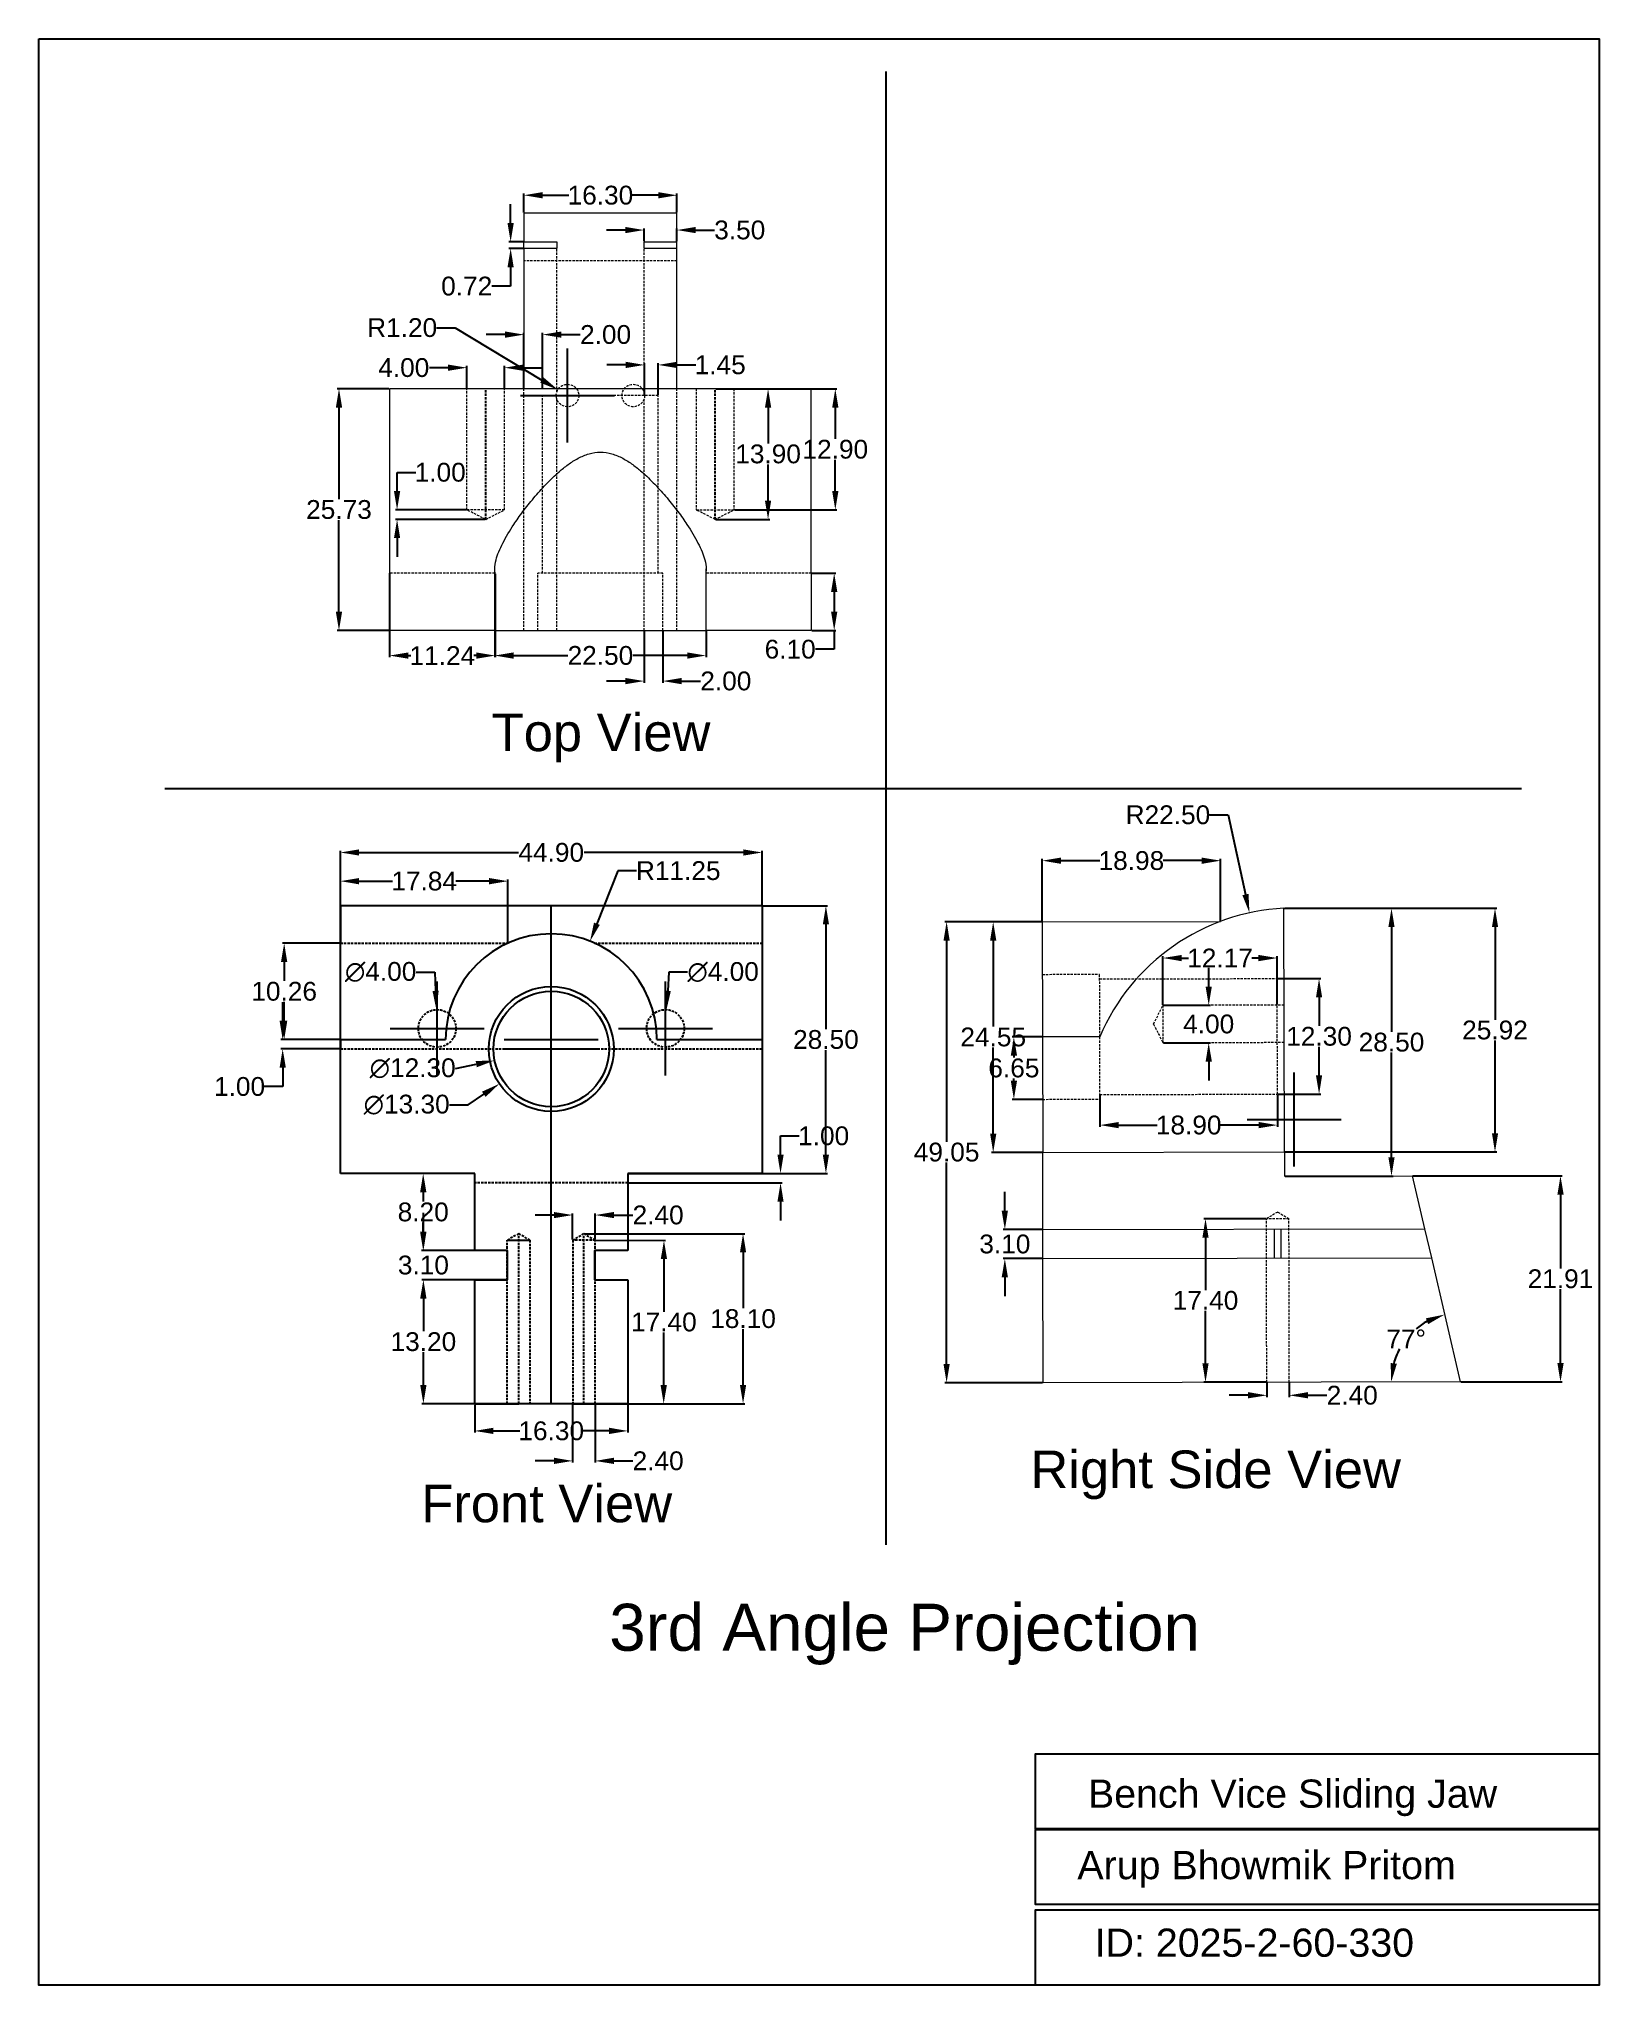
# Model space of a CAD drawing. Header units: inches. Extents: x 30 to 196, y 61 to 268.
import ezdxf

# ---------------------------------------------------------------- set-up
doc = ezdxf.new("R2010")
doc.units = ezdxf.units.IN
doc.header["$MEASUREMENT"] = 0
doc.linetypes.add('DASHED2', pattern=[0.375, 0.25, -0.125])
doc.layers.get('0').update_dxf_attribs({"lineweight": 25})
doc.layers.get('Defpoints').update_dxf_attribs({"lineweight": 25})
doc.layers.add('shade', color=7, linetype='Continuous', lineweight=25, transparency=0.7)
doc.styles.add('Annotative', font='arial.ttf')
doc.dimstyles.new('Medium', dxfattribs={"dimtxt": 2, "dimasz": 2, "dimexe": 0.18, "dimexo": 0.0625, "dimgap": 0.09, "dimtad": 0, "dimtih": 1, "dimtoh": 1, "dimzin": 0, "dimdsep": 46, "dimtxsty": 'Annotative', "dimcen": 5, "dimclrd": 4, "dimclre": 4, "dimclrt": 256, "dimadec": 0, "dimazin": 0, "dimtfac": 1, "dimtofl": 0, "dimtmove": 0, "dimatfit": 3, "dimfxl": 1, "dimtolj": 1, "dimtzin": 0, "dimarcsym": 0})

msp = doc.modelspace()

# ---------------------------------------------------------------- texts
at = {"char_height": 2, "attachment_point": 5, "style": 'Annotative'}
for s, insert in [('\\A1;16.30', (90.155, 251.743)), ('\\A1;3.50', (104.989, 248.04)), ('\\A1;0.72', (75.92, 242.067)), ('\\A1;2.00', (90.706, 236.915)), ('\\A1;4.00', (69.221, 233.395)), ('\\A1;1.45', (102.906, 233.69)), ('\\A1;12.90', (115.16, 224.708)), ('\\A1;13.90', (108.004, 224.208)), ('\\A1;1.00', (73.099, 222.258)), ('\\A1;25.73', (62.324, 218.294)), ('\\A1;11.24', (73.327, 202.76)), ('\\A1;22.50', (90.155, 202.764)), ('\\A1;6.10', (110.355, 203.43)), ('\\A1;2.00', (103.506, 200.049))]:
    msp.add_mtext(s, dxfattribs=dict(at, insert=insert))
at = {"attachment_point": 1, "style": 'Annotative'}
for s, insert, char_height, width in [('Top View', (78.576, 196.592), 4, 123.06878), ('Right Side View', (135.931, 118.177), 4, 123.06878), ('Front View', (71.085, 114.541), 4, 123.06878), ('3rd Angle Projection', (91.093, 101.869), 5, 123.06878), ('Bench Vice Sliding Jaw', (142.055, 83.166), 3, 48.64904), ('Arup Bhowmik Pritom', (140.929, 75.564), 3, 48.35399), ('ID: 2025-2-60-330', (142.765, 67.307), 3, 48.35399)]:
    msp.add_mtext(s, dxfattribs=dict(at, insert=insert, char_height=char_height, width=width))

# ---------------------------------------------------------------- blocks, each defined once
blk = doc.blocks.new('*D3')
at = {"color": 4, "lineweight": -2, "transparency": 16777216}
for p, q in [((76.77, 123.09), (76.77, 120.08)), ((93.07, 123.09), (93.07, 120.08)), ((78.77, 120.26), (81.56, 120.26)), ((91.07, 120.26), (88.29, 120.26))]:
    blk.add_line(p, q, dxfattribs=at)
at = {"color": 4, "transparency": 16777216}
for points in [[(78.77, 120.6), (78.77, 119.93), (76.77, 120.26)], [(91.07, 120.6), (91.07, 119.93), (93.07, 120.26)]]:
    blk.add_solid(points, dxfattribs=at)
at = {"layer": 'Defpoints', "color": 0, "transparency": 16777216}
for p in [(76.77, 123.15), (93.07, 123.15), (93.07, 120.26)]:
    blk.add_point(p, dxfattribs=at)
at = {"transparency": 16777216, "insert": (84.92, 120.26), "char_height": 2, "attachment_point": 5, "style": 'Annotative'}
blk.add_mtext('\\A1;16.30', dxfattribs=at)
blk = doc.blocks.new('*D4')
at = {"color": 4, "lineweight": -2, "transparency": 16777216}
for p, q in [((87.2, 123.09), (87.2, 116.89)), ((89.6, 123.09), (89.6, 116.89)), ((85.2, 117.07), (83.2, 117.07)), ((91.6, 117.07), (93.6, 117.07))]:
    blk.add_line(p, q, dxfattribs=at)
at = {"color": 4, "transparency": 16777216}
for points in [[(85.2, 117.41), (85.2, 116.74), (87.2, 117.07)], [(91.6, 117.41), (91.6, 116.74), (89.6, 117.07)]]:
    blk.add_solid(points, dxfattribs=at)
at = {"layer": 'Defpoints', "color": 0, "transparency": 16777216}
for p in [(87.2, 123.15), (89.6, 123.15), (89.6, 117.07)]:
    blk.add_point(p, dxfattribs=at)
at = {"transparency": 16777216, "insert": (96.3, 117.07), "char_height": 2, "attachment_point": 5, "style": 'Annotative'}
blk.add_mtext('\\A1;2.40', dxfattribs=at)
blk = doc.blocks.new('*D5')
at = {"color": 4, "lineweight": -2, "transparency": 16777216}
for p, q in [((76.71, 136.35), (71.13, 136.35)), ((71.31, 134.35), (71.31, 130.86)), ((71.31, 125.15), (71.31, 128.64)), ((76.71, 123.15), (71.13, 123.15))]:
    blk.add_line(p, q, dxfattribs=at)
at = {"color": 4, "transparency": 16777216}
for points in [[(70.97, 134.35), (71.64, 134.35), (71.31, 136.35)], [(70.97, 125.15), (71.64, 125.15), (71.31, 123.15)]]:
    blk.add_solid(points, dxfattribs=at)
at = {"layer": 'Defpoints', "color": 0, "transparency": 16777216}
for p in [(71.31, 136.35), (76.77, 136.35), (76.77, 123.15)]:
    blk.add_point(p, dxfattribs=at)
at = {"transparency": 16777216, "insert": (71.31, 129.75), "char_height": 2, "attachment_point": 5, "style": 'Annotative'}
blk.add_mtext('\\A1;13.20', dxfattribs=at)
blk = doc.blocks.new('*D6')
at = {"color": 4, "lineweight": -2, "transparency": 16777216}
for p, q in [((71.31, 141.45), (71.31, 143.45)), ((80.21, 139.45), (71.13, 139.45)), ((80.21, 136.35), (71.13, 136.35)), ((71.31, 134.35), (71.31, 132.35))]:
    blk.add_line(p, q, dxfattribs=at)
at = {"color": 4, "transparency": 16777216}
for points in [[(70.97, 141.45), (71.64, 141.45), (71.31, 139.45)], [(70.97, 134.35), (71.64, 134.35), (71.31, 136.35)]]:
    blk.add_solid(points, dxfattribs=at)
at = {"layer": 'Defpoints', "color": 0, "transparency": 16777216}
for p in [(71.31, 139.45), (80.27, 139.45), (80.27, 136.35)]:
    blk.add_point(p, dxfattribs=at)
at = {"transparency": 16777216, "insert": (71.31, 137.9), "char_height": 2, "attachment_point": 5, "style": 'Annotative'}
blk.add_mtext('\\A1;3.10', dxfattribs=at)
blk = doc.blocks.new('*D7')
at = {"color": 4, "lineweight": -2, "transparency": 16777216}
for p, q in [((76.71, 147.65), (71.11, 147.65)), ((71.29, 145.65), (71.29, 144.66)), ((71.29, 141.45), (71.29, 142.44)), ((76.71, 139.45), (71.11, 139.45))]:
    blk.add_line(p, q, dxfattribs=at)
at = {"color": 4, "transparency": 16777216}
for points in [[(70.96, 145.65), (71.63, 145.65), (71.29, 147.65)], [(70.96, 141.45), (71.63, 141.45), (71.29, 139.45)]]:
    blk.add_solid(points, dxfattribs=at)
at = {"layer": 'Defpoints', "color": 0, "transparency": 16777216}
for p in [(71.29, 147.65), (76.77, 147.65), (76.77, 139.45)]:
    blk.add_point(p, dxfattribs=at)
at = {"transparency": 16777216, "insert": (71.29, 143.55), "char_height": 2, "attachment_point": 5, "style": 'Annotative'}
blk.add_mtext('\\A1;8.20', dxfattribs=at)
blk = doc.blocks.new('*D8')
at = {"color": 4, "lineweight": -2, "transparency": 16777216}
for p, q in [((85.2, 143.23), (83.2, 143.23)), ((87.2, 140.62), (87.2, 143.41)), ((89.6, 140.62), (89.6, 143.41)), ((91.6, 143.23), (93.6, 143.23))]:
    blk.add_line(p, q, dxfattribs=at)
at = {"color": 4, "transparency": 16777216}
for points in [[(85.2, 143.56), (85.2, 142.9), (87.2, 143.23)], [(91.6, 143.56), (91.6, 142.9), (89.6, 143.23)]]:
    blk.add_solid(points, dxfattribs=at)
at = {"layer": 'Defpoints', "color": 0, "transparency": 16777216}
for p in [(89.6, 143.23), (87.2, 140.55), (89.6, 140.55)]:
    blk.add_point(p, dxfattribs=at)
at = {"transparency": 16777216, "insert": (96.3, 143.23), "char_height": 2, "attachment_point": 5, "style": 'Annotative'}
blk.add_mtext('\\A1;2.40', dxfattribs=at)
blk = doc.blocks.new('*D9')
at = {"color": 4, "lineweight": -2, "transparency": 16777216}
for p, q in [((89.66, 140.55), (97.1, 140.54)), ((96.92, 138.54), (96.91, 132.95)), ((96.89, 125.14), (96.9, 130.73)), ((89.63, 123.15), (97.07, 123.14))]:
    blk.add_line(p, q, dxfattribs=at)
at = {"color": 4, "transparency": 16777216}
for points in [[(96.58, 138.54), (97.25, 138.54), (96.92, 140.54)], [(96.56, 125.14), (97.23, 125.14), (96.89, 123.14)]]:
    blk.add_solid(points, dxfattribs=at)
at = {"layer": 'Defpoints', "color": 0, "transparency": 16777216}
for p in [(89.6, 140.55), (96.92, 140.54), (89.57, 123.15)]:
    blk.add_point(p, dxfattribs=at)
at = {"transparency": 16777216, "insert": (96.91, 131.84), "char_height": 2, "attachment_point": 5, "style": 'Annotative'}
blk.add_mtext('\\A1;17.40', dxfattribs=at)
blk = doc.blocks.new('*D10')
at = {"color": 4, "lineweight": -2, "transparency": 16777216}
for p, q in [((88.45, 141.25), (105.52, 141.25)), ((105.34, 139.25), (105.34, 133.31)), ((105.34, 125.15), (105.34, 131.09)), ((88.45, 123.15), (105.52, 123.15))]:
    blk.add_line(p, q, dxfattribs=at)
at = {"color": 4, "transparency": 16777216}
for points in [[(105.01, 139.25), (105.67, 139.25), (105.34, 141.25)], [(105.01, 125.15), (105.67, 125.15), (105.34, 123.15)]]:
    blk.add_solid(points, dxfattribs=at)
at = {"layer": 'Defpoints', "color": 0, "transparency": 16777216}
for p in [(88.39, 141.25), (105.34, 141.25), (88.39, 123.15)]:
    blk.add_point(p, dxfattribs=at)
at = {"transparency": 16777216, "insert": (105.34, 132.2), "char_height": 2, "attachment_point": 5, "style": 'Annotative'}
blk.add_mtext('\\A1;18.10', dxfattribs=at)
blk = doc.blocks.new('*D11')
at = {"color": 4, "lineweight": -2, "transparency": 16777216}
for p, q in [((107.43, 176.15), (114.34, 176.15)), ((114.16, 174.15), (114.16, 163.01)), ((114.16, 149.65), (114.16, 160.79)), ((107.43, 147.65), (114.34, 147.65))]:
    blk.add_line(p, q, dxfattribs=at)
at = {"color": 4, "transparency": 16777216}
for points in [[(113.83, 174.15), (114.49, 174.15), (114.16, 176.15)], [(113.83, 149.65), (114.49, 149.65), (114.16, 147.65)]]:
    blk.add_solid(points, dxfattribs=at)
at = {"layer": 'Defpoints', "color": 0, "transparency": 16777216}
for p in [(107.37, 176.15), (114.16, 176.15), (107.37, 147.65)]:
    blk.add_point(p, dxfattribs=at)
at = {"transparency": 16777216, "insert": (114.16, 161.9), "char_height": 2, "attachment_point": 5, "style": 'Annotative'}
blk.add_mtext('\\A1;28.50', dxfattribs=at)
blk = doc.blocks.new('*D12')
at = {"color": 4, "lineweight": -2, "transparency": 16777216}
for p, q in [((109.33, 149.65), (109.33, 151.65)), ((109.33, 151.65), (111.33, 151.65)), ((93.13, 147.65), (109.51, 147.65)), ((93.13, 146.65), (109.51, 146.65)), ((109.33, 144.65), (109.33, 142.65))]:
    blk.add_line(p, q, dxfattribs=at)
at = {"color": 4, "transparency": 16777216}
for points in [[(109, 149.65), (109.66, 149.65), (109.33, 147.65)], [(109, 144.65), (109.66, 144.65), (109.33, 146.65)]]:
    blk.add_solid(points, dxfattribs=at)
at = {"layer": 'Defpoints', "color": 0, "transparency": 16777216}
for p in [(93.07, 147.65), (109.33, 147.65), (93.07, 146.65)]:
    blk.add_point(p, dxfattribs=at)
at = {"transparency": 16777216, "insert": (113.92, 151.65), "char_height": 2, "attachment_point": 5, "style": 'Annotative'}
blk.add_mtext('\\A1;1.00', dxfattribs=at)
blk = doc.blocks.new('*D13')
at = {"color": 4, "lineweight": -2, "transparency": 16777216}
for p, q in [((62.47, 176.22), (62.47, 181.99)), ((64.47, 181.81), (81.42, 181.81)), ((105.37, 181.81), (88.42, 181.81)), ((107.37, 176.22), (107.37, 181.99))]:
    blk.add_line(p, q, dxfattribs=at)
at = {"color": 4, "transparency": 16777216}
for points in [[(64.47, 182.14), (64.47, 181.48), (62.47, 181.81)], [(105.37, 182.14), (105.37, 181.48), (107.37, 181.81)]]:
    blk.add_solid(points, dxfattribs=at)
at = {"layer": 'Defpoints', "color": 0, "transparency": 16777216}
for p in [(107.37, 181.81), (62.47, 176.15), (107.37, 176.15)]:
    blk.add_point(p, dxfattribs=at)
at = {"transparency": 16777216, "insert": (84.92, 181.81), "char_height": 2, "attachment_point": 5, "style": 'Annotative'}
blk.add_mtext('\\A1;44.90', dxfattribs=at)
blk = doc.blocks.new('*D14')
at = {"color": 4, "lineweight": -2, "transparency": 16777216}
for p, q in [((62.47, 172.23), (62.47, 178.94)), ((64.47, 178.76), (68.02, 178.76)), ((78.31, 178.76), (74.76, 178.76)), ((80.31, 172.23), (80.31, 178.94))]:
    blk.add_line(p, q, dxfattribs=at)
at = {"color": 4, "transparency": 16777216}
for points in [[(64.47, 179.09), (64.47, 178.42), (62.47, 178.76)], [(78.31, 179.09), (78.31, 178.42), (80.31, 178.76)]]:
    blk.add_solid(points, dxfattribs=at)
at = {"layer": 'Defpoints', "color": 0, "transparency": 16777216}
for p in [(80.31, 178.76), (62.47, 172.16), (80.31, 172.16)]:
    blk.add_point(p, dxfattribs=at)
at = {"transparency": 16777216, "insert": (71.39, 178.76), "char_height": 2, "attachment_point": 5, "style": 'Annotative'}
blk.add_mtext('\\A1;17.84', dxfattribs=at)
blk = doc.blocks.new('*D15')
at = {"color": 4, "lineweight": -2, "transparency": 16777216}
for p, q in [((62.41, 172.16), (56.31, 172.16)), ((56.49, 170.16), (56.49, 168.14)), ((56.49, 163.9), (56.49, 165.92)), ((62.41, 161.9), (56.31, 161.9))]:
    blk.add_line(p, q, dxfattribs=at)
at = {"color": 4, "transparency": 16777216}
for points in [[(56.15, 170.16), (56.82, 170.16), (56.49, 172.16)], [(56.15, 163.9), (56.82, 163.9), (56.49, 161.9)]]:
    blk.add_solid(points, dxfattribs=at)
at = {"layer": 'Defpoints', "color": 0, "transparency": 16777216}
for p in [(56.49, 172.16), (62.47, 172.16), (62.47, 161.9)]:
    blk.add_point(p, dxfattribs=at)
at = {"transparency": 16777216, "insert": (56.49, 167.03), "char_height": 2, "attachment_point": 5, "style": 'Annotative'}
blk.add_mtext('\\A1;10.26', dxfattribs=at)
blk = doc.blocks.new('*D16')
at = {"color": 4, "lineweight": -2, "transparency": 16777216}
for p, q in [((56.33, 163.9), (56.33, 165.9)), ((62.41, 161.9), (56.15, 161.9)), ((62.41, 160.9), (56.15, 160.9)), ((56.33, 158.9), (56.33, 156.9)), ((56.33, 156.9), (54.33, 156.9))]:
    blk.add_line(p, q, dxfattribs=at)
at = {"color": 4, "transparency": 16777216}
for points in [[(56, 163.9), (56.67, 163.9), (56.33, 161.9)], [(56, 158.9), (56.67, 158.9), (56.33, 160.9)]]:
    blk.add_solid(points, dxfattribs=at)
at = {"layer": 'Defpoints', "color": 0, "transparency": 16777216}
for p in [(62.47, 161.9), (56.33, 160.9), (62.47, 160.9)]:
    blk.add_point(p, dxfattribs=at)
at = {"transparency": 16777216, "insert": (51.74, 156.9), "char_height": 2, "attachment_point": 5, "style": 'Annotative'}
blk.add_mtext('\\A1;1.00', dxfattribs=at)
blk = doc.blocks.new('*D17')
at = {"color": 4, "lineweight": -2, "transparency": 16777216}
for p, q in [((92.01, 179.87), (89.78, 174.23)), ((94.01, 179.87), (92.01, 179.87)), ((84.92, 156.9), (84.92, 166.9)), ((79.92, 161.9), (89.92, 161.9))]:
    blk.add_line(p, q, dxfattribs=at)
at = {"color": 4, "transparency": 16777216}
blk.add_solid([(89.47, 174.35), (90.09, 174.11), (89.05, 172.37)], dxfattribs=at)
at = {"layer": 'Defpoints', "color": 0, "transparency": 16777216}
for p in [(89.05, 172.37), (84.92, 161.9)]:
    blk.add_point(p, dxfattribs=at)
at = {"transparency": 16777216, "insert": (98.44, 179.87), "char_height": 2, "attachment_point": 5, "style": 'Annotative'}
blk.add_mtext('\\A1;R11.25', dxfattribs=at)
blk = doc.blocks.new('*D18')
at = {"color": 4, "lineweight": -2, "transparency": 16777216}
for p, q in [((84.92, 155.9), (84.92, 165.9)), ((79.92, 160.9), (89.92, 160.9)), ((74.72, 158.84), (76.93, 159.29))]:
    blk.add_line(p, q, dxfattribs=at)
at = {"color": 4, "transparency": 16777216}
blk.add_solid([(76.87, 159.62), (77, 158.96), (78.89, 159.68)], dxfattribs=at)
at = {"layer": 'Defpoints', "color": 0, "transparency": 16777216}
for p in [(90.95, 162.12), (78.89, 159.68)]:
    blk.add_point(p, dxfattribs=at)
at = {"transparency": 16777216, "insert": (70.17, 158.84), "char_height": 2, "attachment_point": 5, "style": 'Annotative'}
blk.add_mtext('\\A1;∅12.30', dxfattribs=at)
blk = doc.blocks.new('*D19')
at = {"color": 4, "lineweight": -2, "transparency": 16777216}
for p, q in [((84.92, 155.9), (84.92, 165.9)), ((79.92, 160.9), (89.92, 160.9)), ((76.08, 154.97), (77.74, 156.08)), ((74.08, 154.97), (76.08, 154.97))]:
    blk.add_line(p, q, dxfattribs=at)
at = {"color": 4, "transparency": 16777216}
blk.add_solid([(77.55, 156.36), (77.93, 155.8), (79.4, 157.2)], dxfattribs=at)
at = {"layer": 'Defpoints', "color": 0, "transparency": 16777216}
for p in [(90.44, 164.61), (79.4, 157.2)]:
    blk.add_point(p, dxfattribs=at)
at = {"transparency": 16777216, "insert": (69.53, 154.97), "char_height": 2, "attachment_point": 5, "style": 'Annotative'}
blk.add_mtext('\\A1;∅13.30', dxfattribs=at)
blk = doc.blocks.new('*D20')
at = {"color": 4, "lineweight": -2, "transparency": 16777216}
for p, q in [((97.07, 158.09), (97.07, 168.09)), ((97.44, 169.08), (97.32, 167.08)), ((99.44, 169.08), (97.44, 169.08)), ((92.07, 163.09), (102.07, 163.09))]:
    blk.add_line(p, q, dxfattribs=at)
at = {"color": 4, "transparency": 16777216}
blk.add_solid([(96.99, 167.11), (97.65, 167.06), (97.19, 165.09)], dxfattribs=at)
at = {"layer": 'Defpoints', "color": 0, "transparency": 16777216}
for p in [(97.19, 165.09), (96.94, 161.1)]:
    blk.add_point(p, dxfattribs=at)
at = {"transparency": 16777216, "insert": (103.22, 169.08), "char_height": 2, "attachment_point": 5, "style": 'Annotative'}
blk.add_mtext('\\A1;∅4.00', dxfattribs=at)
blk = doc.blocks.new('*D21')
at = {"color": 4, "lineweight": -2, "transparency": 16777216}
for p, q in [((70.53, 169.09), (72.53, 169.09)), ((72.53, 169.09), (72.61, 167.09)), ((72.78, 158.09), (72.78, 168.09)), ((67.78, 163.09), (77.78, 163.09))]:
    blk.add_line(p, q, dxfattribs=at)
at = {"color": 4, "transparency": 16777216}
blk.add_solid([(72.94, 167.1), (72.28, 167.08), (72.69, 165.09)], dxfattribs=at)
at = {"layer": 'Defpoints', "color": 0, "transparency": 16777216}
for p in [(72.69, 165.09), (72.86, 161.09)]:
    blk.add_point(p, dxfattribs=at)
at = {"transparency": 16777216, "insert": (66.76, 169.09), "char_height": 2, "attachment_point": 5, "style": 'Annotative'}
blk.add_mtext('\\A1;∅4.00', dxfattribs=at)
blk = doc.blocks.new('*D22')
at = {"color": 4, "lineweight": -2, "transparency": 16777216}
for p, q in [((72.69, 237.65), (74.69, 237.65)), ((74.69, 237.65), (83.92, 232.08)), ((86.66, 225.43), (86.66, 235.43)), ((81.66, 230.43), (91.66, 230.43))]:
    blk.add_line(p, q, dxfattribs=at)
at = {"color": 4, "transparency": 16777216}
blk.add_solid([(84.09, 232.37), (83.74, 231.8), (85.63, 231.05)], dxfattribs=at)
at = {"layer": 'Defpoints', "color": 0, "transparency": 16777216}
for p in [(85.63, 231.05), (86.66, 230.43)]:
    blk.add_point(p, dxfattribs=at)
at = {"transparency": 16777216, "insert": (69.05, 237.65), "char_height": 2, "attachment_point": 5, "style": 'Annotative'}
blk.add_mtext('\\A1;R1.20', dxfattribs=at)
blk = doc.blocks.new('*D25')
at = {"color": 4, "lineweight": -2, "transparency": 16777216}
for p, q in [((137.19, 174.51), (137.19, 181.12)), ((139.19, 180.94), (143.31, 180.94)), ((154.17, 180.94), (150.05, 180.94)), ((156.17, 174.54), (156.17, 181.12))]:
    blk.add_line(p, q, dxfattribs=at)
at = {"color": 4, "transparency": 16777216}
for points in [[(139.19, 181.27), (139.19, 180.6), (137.19, 180.94)], [(154.17, 181.27), (154.17, 180.6), (156.17, 180.94)]]:
    blk.add_solid(points, dxfattribs=at)
at = {"layer": 'Defpoints', "color": 0, "transparency": 16777216}
for p in [(156.17, 180.94), (137.19, 174.44), (156.17, 174.48)]:
    blk.add_point(p, dxfattribs=at)
at = {"transparency": 16777216, "insert": (146.68, 180.94), "char_height": 2, "attachment_point": 5, "style": 'Annotative'}
blk.add_mtext('\\A1;18.98', dxfattribs=at)
blk = doc.blocks.new('*D26')
at = {"color": 4, "lineweight": -2, "transparency": 16777216}
for p, q in [((162.98, 175.87), (174.55, 175.87)), ((174.37, 173.87), (174.37, 162.73)), ((174.37, 149.37), (174.37, 160.51)), ((163.04, 147.37), (174.55, 147.37))]:
    blk.add_line(p, q, dxfattribs=at)
at = {"color": 4, "transparency": 16777216}
for points in [[(174.04, 173.87), (174.7, 173.87), (174.37, 175.87)], [(174.04, 149.37), (174.7, 149.37), (174.37, 147.37)]]:
    blk.add_solid(points, dxfattribs=at)
at = {"layer": 'Defpoints', "color": 0, "transparency": 16777216}
for p in [(162.92, 175.87), (162.97, 147.37), (174.37, 147.37)]:
    blk.add_point(p, dxfattribs=at)
at = {"transparency": 16777216, "insert": (174.37, 161.62), "char_height": 2, "attachment_point": 5, "style": 'Annotative'}
blk.add_mtext('\\A1;28.50', dxfattribs=at)
blk = doc.blocks.new('*D27')
at = {"color": 4, "lineweight": -2, "transparency": 16777216}
for p, q in [((162.98, 175.87), (185.57, 175.87)), ((185.39, 173.87), (185.39, 164.02)), ((185.39, 151.94), (185.39, 161.8)), ((163.03, 149.94), (185.57, 149.94))]:
    blk.add_line(p, q, dxfattribs=at)
at = {"color": 4, "transparency": 16777216}
for points in [[(185.06, 173.87), (185.72, 173.87), (185.39, 175.87)], [(185.06, 151.94), (185.72, 151.94), (185.39, 149.94)]]:
    blk.add_solid(points, dxfattribs=at)
at = {"layer": 'Defpoints', "color": 0, "transparency": 16777216}
for p in [(162.92, 175.87), (185.39, 175.87), (162.97, 149.94)]:
    blk.add_point(p, dxfattribs=at)
at = {"transparency": 16777216, "insert": (185.39, 162.91), "char_height": 2, "attachment_point": 5, "style": 'Annotative'}
blk.add_mtext('\\A1;25.92', dxfattribs=at)
blk = doc.blocks.new('*D28')
at = {"color": 4, "lineweight": -2, "transparency": 16777216}
for p, q in [((176.65, 147.4), (192.54, 147.4)), ((192.36, 145.4), (192.36, 137.55)), ((192.36, 127.48), (192.36, 135.33)), ((181.75, 125.48), (192.54, 125.48))]:
    blk.add_line(p, q, dxfattribs=at)
at = {"color": 4, "transparency": 16777216}
for points in [[(192.03, 145.4), (192.7, 145.4), (192.36, 147.4)], [(192.03, 127.48), (192.7, 127.48), (192.36, 125.48)]]:
    blk.add_solid(points, dxfattribs=at)
at = {"layer": 'Defpoints', "color": 0, "transparency": 16777216}
for p in [(176.58, 147.4), (181.69, 125.48), (192.36, 125.48)]:
    blk.add_point(p, dxfattribs=at)
at = {"transparency": 16777216, "insert": (192.36, 136.44), "char_height": 2, "attachment_point": 5, "style": 'Annotative'}
blk.add_mtext('\\A1;21.91', dxfattribs=at)
blk = doc.blocks.new('*D29')
at = {"color": 4, "lineweight": -2, "transparency": 16777216}
for p, q in [((137.13, 174.44), (126.83, 174.44)), ((127.01, 172.44), (127.01, 151.03)), ((127.01, 127.39), (127.01, 148.81)), ((137.23, 125.39), (126.83, 125.39))]:
    blk.add_line(p, q, dxfattribs=at)
at = {"color": 4, "transparency": 16777216}
for points in [[(126.68, 172.44), (127.34, 172.44), (127.01, 174.44)], [(126.68, 127.39), (127.34, 127.39), (127.01, 125.39)]]:
    blk.add_solid(points, dxfattribs=at)
at = {"layer": 'Defpoints', "color": 0, "transparency": 16777216}
for p in [(137.19, 174.44), (127.01, 125.39), (137.29, 125.39)]:
    blk.add_point(p, dxfattribs=at)
at = {"transparency": 16777216, "insert": (127.01, 149.92), "char_height": 2, "attachment_point": 5, "style": 'Annotative'}
blk.add_mtext('\\A1;49.05', dxfattribs=at)
blk = doc.blocks.new('*D30')
at = {"color": 4, "lineweight": -2, "transparency": 16777216}
for p, q in [((133.21, 143.69), (133.21, 145.69)), ((137.19, 141.69), (133.03, 141.69)), ((137.2, 138.59), (133.03, 138.59)), ((133.21, 136.59), (133.21, 134.59))]:
    blk.add_line(p, q, dxfattribs=at)
at = {"color": 4, "transparency": 16777216}
for points in [[(132.87, 143.69), (133.54, 143.69), (133.21, 141.69)], [(132.87, 136.59), (133.54, 136.59), (133.21, 138.59)]]:
    blk.add_solid(points, dxfattribs=at)
at = {"layer": 'Defpoints', "color": 0, "transparency": 16777216}
for p in [(137.26, 141.69), (133.21, 138.59), (137.26, 138.59)]:
    blk.add_point(p, dxfattribs=at)
at = {"transparency": 16777216, "insert": (133.21, 140.14), "char_height": 2, "attachment_point": 5, "style": 'Annotative'}
blk.add_mtext('\\A1;3.10', dxfattribs=at)
blk = doc.blocks.new('*D31')
at = {"color": 4, "lineweight": -2, "transparency": 16777216}
for p, q in [((137.13, 174.44), (131.79, 174.44)), ((131.97, 172.44), (131.97, 163.28)), ((131.97, 151.89), (131.97, 161.06)), ((137.18, 149.89), (131.79, 149.89))]:
    blk.add_line(p, q, dxfattribs=at)
at = {"color": 4, "transparency": 16777216}
for points in [[(131.64, 172.44), (132.3, 172.44), (131.97, 174.44)], [(131.64, 151.89), (132.3, 151.89), (131.97, 149.89)]]:
    blk.add_solid(points, dxfattribs=at)
at = {"layer": 'Defpoints', "color": 0, "transparency": 16777216}
for p in [(131.97, 174.44), (137.19, 174.44), (137.24, 149.89)]:
    blk.add_point(p, dxfattribs=at)
at = {"transparency": 16777216, "insert": (131.97, 162.17), "char_height": 2, "attachment_point": 5, "style": 'Annotative'}
blk.add_mtext('\\A1;24.55', dxfattribs=at)
blk = doc.blocks.new('*D32')
at = {"color": 4, "lineweight": -2, "transparency": 16777216}
for p, q in [((137.15, 162.19), (133.99, 162.19)), ((134.17, 160.19), (134.17, 159.98)), ((134.17, 157.54), (134.17, 157.76)), ((137.17, 155.54), (133.99, 155.54))]:
    blk.add_line(p, q, dxfattribs=at)
at = {"color": 4, "transparency": 16777216}
for points in [[(133.84, 160.19), (134.51, 160.19), (134.17, 162.19)], [(133.84, 157.54), (134.51, 157.54), (134.17, 155.54)]]:
    blk.add_solid(points, dxfattribs=at)
at = {"layer": 'Defpoints', "color": 0, "transparency": 16777216}
for p in [(137.22, 162.19), (134.17, 155.54), (137.23, 155.54)]:
    blk.add_point(p, dxfattribs=at)
at = {"transparency": 16777216, "insert": (134.17, 158.87), "char_height": 2, "attachment_point": 5, "style": 'Annotative'}
blk.add_mtext('\\A1;6.65', dxfattribs=at)
blk = doc.blocks.new('*D33')
at = {"color": 4, "lineweight": -2, "transparency": 16777216}
for p, q in [((162.27, 168.39), (166.84, 168.39)), ((166.66, 166.39), (166.66, 163.36)), ((166.66, 158.09), (166.66, 161.13)), ((162.29, 156.09), (166.84, 156.09))]:
    blk.add_line(p, q, dxfattribs=at)
at = {"color": 4, "transparency": 16777216}
for points in [[(166.33, 166.39), (166.99, 166.39), (166.66, 168.39)], [(166.33, 158.09), (166.99, 158.09), (166.66, 156.09)]]:
    blk.add_solid(points, dxfattribs=at)
at = {"layer": 'Defpoints', "color": 0, "transparency": 16777216}
for p in [(162.2, 168.39), (162.23, 156.09), (166.66, 156.09)]:
    blk.add_point(p, dxfattribs=at)
at = {"transparency": 16777216, "insert": (166.66, 162.24), "char_height": 2, "attachment_point": 5, "style": 'Annotative'}
blk.add_mtext('\\A1;12.30', dxfattribs=at)
blk = doc.blocks.new('*D34')
at = {"color": 4, "lineweight": -2, "transparency": 16777216}
for p, q in [((154.91, 167.55), (154.91, 169.55)), ((150.1, 165.55), (155.09, 165.55)), ((150.11, 161.55), (155.09, 161.55)), ((154.91, 159.55), (154.91, 157.55))]:
    blk.add_line(p, q, dxfattribs=at)
at = {"color": 4, "transparency": 16777216}
for points in [[(154.58, 167.55), (155.25, 167.55), (154.91, 165.55)], [(154.58, 159.55), (155.25, 159.55), (154.91, 161.55)]]:
    blk.add_solid(points, dxfattribs=at)
at = {"layer": 'Defpoints', "color": 0, "transparency": 16777216}
for p in [(150.04, 165.55), (150.05, 161.55), (154.91, 161.55)]:
    blk.add_point(p, dxfattribs=at)
at = {"transparency": 16777216, "insert": (154.91, 163.55), "char_height": 2, "attachment_point": 5, "style": 'Annotative'}
blk.add_mtext('\\A1;4.00', dxfattribs=at)
blk = doc.blocks.new('*D35')
at = {"color": 4, "lineweight": -2, "transparency": 16777216}
for p, q in [((150.04, 165.61), (150.04, 170.76)), ((152.04, 170.58), (152.75, 170.58)), ((160.21, 170.58), (159.49, 170.58)), ((162.21, 165.64), (162.21, 170.76))]:
    blk.add_line(p, q, dxfattribs=at)
at = {"color": 4, "transparency": 16777216}
for points in [[(152.04, 170.91), (152.04, 170.24), (150.04, 170.58)], [(160.21, 170.91), (160.21, 170.24), (162.21, 170.58)]]:
    blk.add_solid(points, dxfattribs=at)
at = {"layer": 'Defpoints', "color": 0, "transparency": 16777216}
for p in [(162.21, 170.58), (150.04, 165.55), (162.21, 165.58)]:
    blk.add_point(p, dxfattribs=at)
at = {"transparency": 16777216, "insert": (156.12, 170.58), "char_height": 2, "attachment_point": 5, "style": 'Annotative'}
blk.add_mtext('\\A1;12.17', dxfattribs=at)
blk = doc.blocks.new('*D36')
at = {"color": 4, "lineweight": -2, "transparency": 16777216}
for p, q in [((143.33, 155.99), (143.33, 152.62)), ((162.23, 156.03), (162.23, 152.62)), ((145.33, 152.8), (149.41, 152.8)), ((160.23, 152.8), (156.14, 152.8))]:
    blk.add_line(p, q, dxfattribs=at)
at = {"color": 4, "transparency": 16777216}
for points in [[(145.33, 153.13), (145.33, 152.47), (143.33, 152.8)], [(160.23, 153.13), (160.23, 152.47), (162.23, 152.8)]]:
    blk.add_solid(points, dxfattribs=at)
at = {"layer": 'Defpoints', "color": 0, "transparency": 16777216}
for p in [(143.33, 156.06), (162.23, 156.09), (162.23, 152.8)]:
    blk.add_point(p, dxfattribs=at)
at = {"transparency": 16777216, "insert": (152.78, 152.8), "char_height": 2, "attachment_point": 5, "style": 'Annotative'}
blk.add_mtext('\\A1;18.90', dxfattribs=at)
blk = doc.blocks.new('*D37')
at = {"color": 4, "lineweight": -2, "transparency": 16777216}
for p, q in [((161.09, 125.38), (161.09, 123.87)), ((163.49, 125.38), (163.49, 123.87)), ((159.09, 124.05), (157.09, 124.05)), ((165.49, 124.05), (167.49, 124.05))]:
    blk.add_line(p, q, dxfattribs=at)
at = {"color": 4, "transparency": 16777216}
for points in [[(159.09, 124.39), (159.09, 123.72), (161.09, 124.05)], [(165.49, 124.39), (165.49, 123.72), (163.49, 124.05)]]:
    blk.add_solid(points, dxfattribs=at)
at = {"layer": 'Defpoints', "color": 0, "transparency": 16777216}
for p in [(161.09, 125.44), (163.49, 125.45), (163.49, 124.05)]:
    blk.add_point(p, dxfattribs=at)
at = {"transparency": 16777216, "insert": (170.19, 124.05), "char_height": 2, "attachment_point": 5, "style": 'Annotative'}
blk.add_mtext('\\A1;2.40', dxfattribs=at)
blk = doc.blocks.new('*D38')
at = {"color": 4, "lineweight": -2, "transparency": 16777216}
for p, q in [((160.99, 142.84), (154.39, 142.84)), ((154.57, 140.84), (154.57, 135.25)), ((154.57, 127.44), (154.57, 133.03)), ((161.03, 125.44), (154.39, 125.44))]:
    blk.add_line(p, q, dxfattribs=at)
at = {"color": 4, "transparency": 16777216}
for points in [[(154.24, 140.84), (154.9, 140.84), (154.57, 142.84)], [(154.24, 127.44), (154.9, 127.44), (154.57, 125.44)]]:
    blk.add_solid(points, dxfattribs=at)
at = {"layer": 'Defpoints', "color": 0, "transparency": 16777216}
for p in [(161.05, 142.84), (154.57, 125.44), (161.09, 125.44)]:
    blk.add_point(p, dxfattribs=at)
at = {"transparency": 16777216, "insert": (154.57, 134.14), "char_height": 2, "attachment_point": 5, "style": 'Annotative'}
blk.add_mtext('\\A1;17.40', dxfattribs=at)
blk = doc.blocks.new('*D39')
at = {"color": 4, "lineweight": -2, "transparency": 16777216}
for start, end in [(118.7513, 129.7159), (151.7921, 164.478)]:
    blk.add_arc((181.69, 125.48), 7.35, start, end, dxfattribs=at)
at = {"color": 4, "transparency": 16777216}
for points in [[(178.03, 132.24), (178.27, 131.62), (180.02, 132.64)], [(174.94, 127.4), (174.28, 127.49), (174.34, 125.47)]]:
    blk.add_solid(points, dxfattribs=at)
at = {"layer": 'Defpoints', "color": 0, "transparency": 16777216}
for p in [(178.62, 138.68), (177.08, 131.21), (137.29, 125.39), (181.69, 125.48), (181.69, 125.48)]:
    blk.add_point(p, dxfattribs=at)
at = {"transparency": 16777216, "insert": (175.93, 130.05), "char_height": 2, "attachment_point": 5, "style": 'Annotative'}
blk.add_mtext('\\A1;77°', dxfattribs=at)
blk = doc.blocks.new('*D40')
at = {"color": 4, "lineweight": -2, "transparency": 16777216}
for p, q in [((154.99, 185.81), (156.99, 185.81)), ((156.99, 185.81), (158.83, 177.34)), ((164.02, 148.4), (164.02, 158.4)), ((159.02, 153.4), (169.02, 153.4))]:
    blk.add_line(p, q, dxfattribs=at)
at = {"color": 4, "transparency": 16777216}
blk.add_solid([(159.15, 177.41), (158.5, 177.27), (159.25, 175.38)], dxfattribs=at)
at = {"layer": 'Defpoints', "color": 0, "transparency": 16777216}
for p in [(159.25, 175.38), (164.02, 153.4)]:
    blk.add_point(p, dxfattribs=at)
at = {"transparency": 16777216, "insert": (150.57, 185.81), "char_height": 2, "attachment_point": 5, "style": 'Annotative'}
blk.add_mtext('\\A1;R22.50', dxfattribs=at)

# ---------------------------------------------------------------- dimensions: what is measured, and where the dimension line sits
for center, mpoint, picture, middle in [((86.655, 230.43), (85.628, 231.05), '*D22', (69.051, 237.649)), ((164.019, 153.395), (159.252, 175.384), '*D40', (150.574, 185.808)), ((84.922, 161.903), (89.049, 172.368), '*D17', (98.435, 179.866))]:
    dim = msp.add_radius_dim(center=center, mpoint=mpoint, dimstyle='Medium')
    dim.commit()
    dim.dimension.update_dxf_attribs({"geometry": picture, "text_midpoint": middle, "dimtype": 164})
for base, p1, p2, picture, middle in [((107.372, 181.81), (62.472, 176.153), (107.372, 176.153), '*D13', (84.922, 181.81)), ((156.169, 180.937), (137.191, 174.443), (156.169, 174.481), '*D25', (146.68, 180.937)), ((80.308, 178.757), (62.472, 172.163), (80.308, 172.163), '*D14', (71.39, 178.757)), ((162.209, 170.576), (150.037, 165.552), (162.209, 165.577), '*D35', (156.123, 170.576)), ((162.228, 152.8), (143.328, 156.056), (162.228, 156.093), '*D36', (152.778, 152.8)), ((89.602, 143.23), (87.202, 140.553), (89.602, 140.553), '*D8', (96.304, 143.23)), ((163.489, 124.052), (161.089, 125.441), (163.489, 125.446), '*D37', (170.19, 124.052)), ((93.072, 120.264), (76.772, 123.153), (93.072, 123.153), '*D3', (84.922, 120.264)), ((89.602, 117.073), (87.202, 123.153), (89.602, 123.153), '*D4', (96.304, 117.073))]:
    dim = msp.add_linear_dim(base=base, p1=p1, p2=p2, dimstyle='Medium')
    dim.commit()
    dim.dimension.update_dxf_attribs({"geometry": picture, "text_midpoint": middle})
for base, p1, p2, picture, middle in [((114.161, 176.153), (107.372, 147.653), (107.372, 176.153), '*D11', (114.161, 161.903)), ((127.009, 125.393), (137.191, 174.443), (137.289, 125.393), '*D29', (127.009, 149.918)), ((131.968, 174.443), (137.24, 149.893), (137.191, 174.443), '*D31', (131.968, 162.168)), ((174.369, 147.368), (162.917, 175.868), (162.974, 147.368), '*D26', (174.369, 161.618)), ((185.389, 175.868), (162.969, 149.945), (162.917, 175.868), '*D27', (185.389, 162.907)), ((56.487, 172.163), (62.472, 161.903), (62.472, 172.163), '*D15', (56.487, 167.033)), ((154.915, 161.552), (150.037, 165.552), (150.045, 161.552), '*D34', (154.915, 163.552)), ((166.659, 156.093), (162.203, 168.393), (162.228, 156.093), '*D33', (166.659, 162.243)), ((56.334, 160.903), (62.472, 161.903), (62.472, 160.903), '*D16', (51.744, 156.903)), ((134.173, 155.543), (137.215, 162.193), (137.229, 155.543), '*D32', (134.173, 158.868)), ((109.331, 147.653), (93.072, 146.653), (93.072, 147.653), '*D12', (113.921, 151.653)), ((71.293, 147.653), (76.772, 139.453), (76.772, 147.653), '*D7', (71.293, 143.553)), ((192.364, 125.482), (176.584, 147.395), (181.689, 125.482), '*D28', (192.364, 136.439)), ((133.208, 138.593), (137.256, 141.693), (137.263, 138.593), '*D30', (133.208, 140.143)), ((71.307, 139.453), (80.272, 136.353), (80.272, 139.453), '*D6', (71.307, 137.903)), ((105.342, 141.253), (88.387, 123.153), (88.387, 141.253), '*D10', (105.342, 132.203)), ((154.57, 125.441), (161.054, 142.841), (161.089, 125.441), '*D38', (154.57, 134.141)), ((71.306, 136.353), (76.772, 123.153), (76.772, 136.353), '*D5', (71.306, 129.753))]:
    dim = msp.add_linear_dim(base=base, p1=p1, p2=p2, angle=90, dimstyle='Medium')
    dim.commit()
    dim.dimension.update_dxf_attribs({"geometry": picture, "text_midpoint": middle})
for p1, p2, picture, middle in [((72.858, 161.094), (72.693, 165.091), '*D21', (66.756, 169.087)), ((96.944, 161.096), (97.194, 165.089), '*D20', (103.215, 169.081)), ((90.444, 164.609), (79.401, 157.196), '*D19', (69.531, 154.966))]:
    dim = msp.add_diameter_dim_2p(p1=p1, p2=p2, dimstyle='Medium')
    dim.commit()
    dim.dimension.update_dxf_attribs({"geometry": picture, "text_midpoint": middle})
dim = msp.add_diameter_dim_2p(p1=(90.951, 162.12), p2=(78.894, 159.685), dimstyle='Medium')
dim.commit()
dim.dimension.update_dxf_attribs({"geometry": '*D18', "text_midpoint": (74.721, 158.842), "dimtype": 163})
dim = msp.add_aligned_dim(p1=(89.572, 123.153), p2=(89.602, 140.553), distance=-7.319, dimstyle='Medium')
dim.commit()
dim.dimension.update_dxf_attribs({"geometry": '*D9', "text_midpoint": (96.906, 131.84)})
dim = msp.add_angular_dim_2l(base=(177.084, 131.213), line1=((178.615, 138.676), (181.689, 125.482)), line2=((181.689, 125.482), (137.289, 125.393)), dimstyle='Medium', override={"dimscale": 0})
dim.commit()
dim.dimension.update_dxf_attribs({"geometry": '*D39', "text_midpoint": (175.927, 130.047)})

# ---------------------------------------------------------------- linework, layer by layer
for p, q in [((120.565, 108.139), (120.565, 264.914)), ((43.776, 188.613), (188.206, 188.613)), ((62.472, 176.153), (107.372, 176.153)), ((62.472, 147.653), (62.472, 176.153)), ((107.372, 176.153), (107.372, 147.653)), ((62.472, 161.903), (73.672, 161.903)), ((96.172, 161.903), (107.372, 161.903)), ((76.772, 147.653), (62.472, 147.653)), ((76.772, 139.453), (76.772, 147.653)), ((107.372, 147.653), (93.072, 147.653)), ((93.072, 147.653), (93.072, 139.453)), ((80.272, 139.453), (76.772, 139.453)), ((80.272, 136.353), (80.272, 139.453)), ((93.072, 139.453), (89.572, 139.453)), ((89.572, 139.453), (89.572, 136.353)), ((76.772, 123.153), (76.772, 136.353)), ((76.772, 136.353), (80.272, 136.353)), ((89.572, 136.353), (93.072, 136.353)), ((93.072, 136.353), (93.072, 123.153)), ((93.072, 123.153), (76.772, 123.153))]:
    msp.add_line(p, q)
at = {"color": 4}
for p, q in [((80.597, 248.782), (80.597, 250.782)), ((82.005, 249.892), (82.005, 251.923)), ((84.005, 251.743), (86.788, 251.743)), ((96.305, 251.743), (93.522, 251.743)), ((98.305, 249.892), (98.305, 251.923)), ((81.943, 246.782), (80.417, 246.782)), ((92.805, 248.04), (90.805, 248.04)), ((94.805, 246.845), (94.805, 248.22)), ((98.305, 246.845), (98.305, 248.22)), ((100.305, 248.04), (102.305, 248.04)), ((81.943, 246.067), (80.417, 246.067)), ((80.597, 244.067), (80.597, 242.067)), ((80.597, 242.067), (78.597, 242.067)), ((80.005, 236.915), (78.005, 236.915)), ((82.005, 231.221), (82.005, 237.095)), ((84.005, 231.221), (84.005, 237.095)), ((86.005, 236.915), (88.005, 236.915)), ((73.945, 233.395), (71.945, 233.395)), ((75.945, 231.221), (75.945, 233.575)), ((79.945, 231.221), (79.945, 233.575)), ((81.945, 233.395), (83.945, 233.395)), ((92.855, 233.69), (90.855, 233.69)), ((94.855, 230.492), (94.855, 233.87)), ((96.305, 230.492), (96.305, 233.87)), ((98.305, 233.69), (100.305, 233.69)), ((67.643, 231.158), (62.144, 231.158)), ((102.428, 231.158), (108.184, 231.158)), ((104.428, 231.158), (115.34, 231.158)), ((62.324, 229.158), (62.324, 219.406)), ((108.004, 229.158), (108.004, 225.32)), ((115.16, 229.158), (115.16, 225.82)), ((68.509, 220.258), (68.509, 222.258)), ((68.509, 222.258), (70.509, 222.258)), ((108.004, 219.258), (108.004, 223.097)), ((115.16, 220.258), (115.16, 223.597)), ((75.883, 218.258), (68.329, 218.258)), ((104.428, 218.258), (115.34, 218.258)), ((62.324, 207.43), (62.324, 217.182)), ((77.883, 217.258), (68.329, 217.258)), ((102.428, 217.258), (108.184, 217.258)), ((68.509, 215.258), (68.509, 213.258)), ((67.705, 211.467), (67.705, 202.58)), ((78.95, 211.467), (78.95, 202.58)), ((112.668, 211.53), (115.225, 211.53)), ((115.045, 209.53), (115.045, 207.43)), ((67.643, 205.43), (62.144, 205.43)), ((78.905, 205.367), (78.905, 202.584)), ((94.805, 205.367), (94.805, 199.869)), ((96.805, 205.367), (96.805, 199.869)), ((101.405, 205.367), (101.405, 202.584)), ((112.668, 205.43), (115.225, 205.43)), ((115.045, 205.43), (115.045, 203.43)), ((115.045, 203.43), (113.045, 203.43)), ((69.705, 202.76), (69.961, 202.76)), ((76.95, 202.76), (76.694, 202.76)), ((80.905, 202.764), (86.677, 202.764)), ((99.405, 202.764), (93.633, 202.764)), ((92.805, 200.049), (90.805, 200.049)), ((98.805, 200.049), (100.805, 200.049))]:
    msp.add_line(p, q, dxfattribs=at)
at = {"color": 0, "linetype": 'Continuous', "lineweight": 0}
for p, q in [((82.005, 249.83), (82.005, 246.782)), ((98.305, 249.83), (82.005, 249.83)), ((98.305, 246.782), (98.305, 249.83)), ((82.005, 246.782), (85.505, 246.782)), ((82.005, 246.067), (82.005, 246.782)), ((85.505, 246.782), (85.505, 246.067)), ((94.805, 246.067), (94.805, 246.782)), ((94.805, 246.782), (98.305, 246.782)), ((98.305, 246.067), (98.305, 246.782)), ((85.505, 246.067), (82.005, 246.067)), ((82.005, 246.067), (82.005, 244.768)), ((82.005, 244.768), (82.005, 231.158)), ((98.305, 246.067), (94.805, 246.067)), ((98.305, 244.768), (98.305, 246.067)), ((98.305, 231.158), (98.305, 244.768)), ((112.605, 231.158), (67.705, 231.158)), ((67.705, 231.158), (67.705, 211.53)), ((112.605, 211.53), (112.605, 231.158)), ((67.705, 205.43), (67.705, 211.53)), ((78.905, 205.43), (78.905, 211.987)), ((101.405, 205.43), (101.405, 211.987)), ((112.605, 211.53), (112.605, 205.43)), ((78.905, 205.43), (67.705, 205.43)), ((78.905, 205.43), (101.405, 205.43)), ((112.605, 205.43), (101.405, 205.43)), ((137.191, 174.443), (156.169, 174.481)), ((137.191, 174.443), (137.215, 162.193)), ((162.969, 149.945), (162.917, 175.868)), ((143.315, 162.206), (137.215, 162.193)), ((137.215, 162.193), (137.24, 149.893)), ((137.24, 149.893), (162.969, 149.945)), ((137.256, 141.693), (137.24, 149.893)), ((162.969, 149.945), (162.974, 147.368)), ((162.974, 147.368), (176.584, 147.395)), ((176.584, 147.395), (177.893, 141.775)), ((137.256, 141.693), (177.893, 141.775)), ((137.263, 138.593), (137.256, 141.693)), ((161.92, 138.643), (161.914, 141.743)), ((162.599, 141.744), (162.605, 138.644)), ((177.893, 141.775), (178.615, 138.676)), ((137.263, 138.593), (178.615, 138.676)), ((137.289, 125.393), (137.263, 138.593)), ((178.615, 138.676), (181.689, 125.482)), ((181.689, 125.482), (137.289, 125.393))]:
    msp.add_line(p, q, dxfattribs=at)
at = {"linetype": 'DASHED2', "lineweight": 0}
for p, q in [((78.905, 211.53), (67.705, 211.53)), ((78.95, 211.53), (78.905, 211.53)), ((78.95, 205.43), (78.95, 211.53)), ((101.361, 211.53), (101.361, 205.43)), ((101.405, 211.53), (101.361, 211.53)), ((112.605, 211.53), (101.405, 211.53))]:
    msp.add_line(p, q, dxfattribs=at)
for points in [[(30.379, 268.378), (196.47, 268.378), (196.47, 61.296), (30.379, 61.296)], [(196.47, 77.91), (136.47, 77.91), (136.47, 85.91), (196.47, 85.91)], [(196.47, 69.858), (136.47, 69.858), (136.47, 77.858), (196.47, 77.858)], [(196.47, 61.296), (136.47, 61.296), (136.47, 69.296), (196.47, 69.296)]]:
    msp.add_lwpolyline(points, close=True)
for radius in [6.65, 6.15]:
    msp.add_circle((84.922, 160.903), radius)
at = {"color": 0, "linetype": 'Continuous', "lineweight": 0}
msp.add_arc((164.019, 153.395), 22.5, 92.80732, 156.9475, dxfattribs=at)
msp.add_arc((84.922, 161.903), 11.25, 0, 180)
msp.add_open_spline([(78.905, 211.987), (78.905, 212.282), (78.954, 212.606), (79.19, 213.497), (79.44, 214.101), (80.093, 215.375), (80.496, 216.044), (81.226, 217.141), (81.551, 217.602), (82.264, 218.553), (82.652, 219.043), (83.475, 220.023), (83.911, 220.513), (84.815, 221.455), (85.283, 221.907), (86.053, 222.575), (86.372, 222.834), (87.049, 223.324), (87.407, 223.555), (88.154, 223.953), (88.543, 224.118), (89.34, 224.346), (89.747, 224.408), (90.563, 224.408), (90.971, 224.346), (91.768, 224.118), (92.157, 223.953), (92.903, 223.555), (93.262, 223.324), (93.938, 222.834), (94.257, 222.575), (95.028, 221.907), (95.496, 221.455), (96.399, 220.513), (96.835, 220.023), (97.658, 219.043), (98.046, 218.553), (98.759, 217.602), (99.084, 217.141), (99.814, 216.044), (100.217, 215.375), (100.87, 214.101), (101.12, 213.497), (101.356, 212.606), (101.405, 212.282), (101.405, 211.987)], degree=3, knots=[4.1400282, 4.1400282, 4.1400282, 4.1400282, 6.0983893, 6.0983893, 9.147584, 9.147584, 12.1967786, 12.1967786, 14.1873953, 14.1873953, 16.178012, 16.178012, 18.1686288, 18.1686288, 20.1592455, 20.1592455, 21.3824486, 21.3824486, 22.6056517, 22.6056517, 23.8288548, 23.8288548, 25.0520579, 25.0520579, 26.275261, 26.275261, 27.4984641, 27.4984641, 28.7216672, 28.7216672, 29.9448703, 29.9448703, 31.9354871, 31.9354871, 33.9261038, 33.9261038, 35.9167205, 35.9167205, 37.9073372, 37.9073372, 40.9565319, 40.9565319, 44.0057265, 44.0057265, 45.9640876, 45.9640876, 45.9640876, 45.9640876], dxfattribs=at)
at = {"linetype": 'DASHED2', "lineweight": 0}
for points in [[(78.95, 211.53), (78.92, 211.673), (78.905, 211.826), (78.905, 211.987)], [(101.405, 211.987), (101.405, 211.826), (101.39, 211.673), (101.361, 211.53)]]:
    msp.add_open_spline(points, degree=3, dxfattribs=at)
at = {"color": 4}
for points in [[(84.005, 252.076), (84.005, 251.41), (82.005, 251.743)], [(96.305, 252.076), (96.305, 251.41), (98.305, 251.743)], [(80.264, 248.782), (80.93, 248.782), (80.597, 246.782)], [(92.805, 248.373), (92.805, 247.707), (94.805, 248.04)], [(100.305, 248.373), (100.305, 247.707), (98.305, 248.04)], [(80.264, 244.067), (80.93, 244.067), (80.597, 246.067)], [(80.005, 237.249), (80.005, 236.582), (82.005, 236.915)], [(86.005, 237.249), (86.005, 236.582), (84.005, 236.915)], [(92.855, 234.024), (92.855, 233.357), (94.855, 233.69)], [(98.305, 234.024), (98.305, 233.357), (96.305, 233.69)], [(73.945, 233.728), (73.945, 233.062), (75.945, 233.395)], [(81.945, 233.728), (81.945, 233.062), (79.945, 233.395)], [(61.991, 229.158), (62.658, 229.158), (62.324, 231.158)], [(107.67, 229.158), (108.337, 229.158), (108.004, 231.158)], [(114.827, 229.158), (115.494, 229.158), (115.16, 231.158)], [(68.176, 220.258), (68.842, 220.258), (68.509, 218.258)], [(114.827, 220.258), (115.494, 220.258), (115.16, 218.258)], [(107.67, 219.258), (108.337, 219.258), (108.004, 217.258)], [(68.176, 215.258), (68.842, 215.258), (68.509, 217.258)], [(114.711, 209.53), (115.378, 209.53), (115.045, 211.53)], [(61.991, 207.43), (62.658, 207.43), (62.324, 205.43)], [(114.711, 207.43), (115.378, 207.43), (115.045, 205.43)], [(69.705, 203.094), (69.705, 202.427), (67.705, 202.76)], [(76.95, 203.094), (76.95, 202.427), (78.95, 202.76)], [(80.905, 203.097), (80.905, 202.43), (78.905, 202.764)], [(99.405, 203.097), (99.405, 202.43), (101.405, 202.764)], [(92.805, 200.383), (92.805, 199.716), (94.805, 200.049)], [(98.805, 200.383), (98.805, 199.716), (96.805, 200.049)]]:
    msp.add_solid(points, dxfattribs=at)
at = {"layer": 'shade', "linetype": 'DASHED2', "lineweight": 0}
for p, q in [((98.305, 244.768), (82.005, 244.768)), ((85.505, 230.773), (85.505, 246.067)), ((94.805, 230.773), (94.805, 246.067)), ((75.945, 218.258), (75.945, 231.158)), ((79.945, 218.258), (79.945, 231.158)), ((82.005, 205.43), (82.005, 231.158)), ((96.305, 230.43), (84.005, 230.43)), ((84.005, 211.53), (84.005, 230.43)), ((85.505, 205.43), (85.505, 230.087)), ((94.805, 205.43), (94.805, 230.087)), ((96.305, 211.53), (96.305, 230.43)), ((98.305, 205.43), (98.305, 231.158)), ((100.365, 231.158), (100.365, 218.258)), ((104.365, 231.158), (104.365, 218.258)), ((79.945, 218.258), (75.945, 218.258)), ((77.945, 217.258), (75.945, 218.258)), ((77.945, 217.258), (79.945, 218.258)), ((100.365, 218.258), (104.365, 218.258)), ((102.365, 217.258), (100.365, 218.258)), ((102.365, 217.258), (104.365, 218.258)), ((96.805, 211.53), (83.505, 211.53)), ((83.505, 205.43), (83.505, 211.53)), ((96.805, 205.43), (96.805, 211.53)), ((137.202, 168.843), (143.302, 168.856)), ((143.315, 162.206), (143.302, 168.856)), ((143.303, 168.356), (162.203, 168.393)), ((162.215, 162.243), (162.203, 168.393)), ((149.041, 163.55), (150.037, 165.552)), ((162.937, 165.578), (150.037, 165.552)), ((150.037, 165.552), (150.045, 161.552)), ((143.329, 155.556), (143.315, 162.206)), ((149.041, 163.55), (150.045, 161.552)), ((162.945, 161.578), (150.045, 161.552)), ((162.228, 156.093), (162.215, 162.243)), ((137.229, 155.543), (143.329, 155.556)), ((143.328, 156.056), (162.228, 156.093)), ((162.253, 143.543), (161.054, 142.841)), ((162.253, 143.543), (163.454, 142.846)), ((163.454, 142.846), (161.054, 142.841)), ((161.089, 125.441), (161.054, 142.841)), ((163.489, 125.446), (163.454, 142.846))]:
    msp.add_line(p, q, dxfattribs=at)
at = {"layer": 'shade', "linetype": 'DASHED2'}
for p, q in [((77.945, 217.258), (77.945, 231.158)), ((102.365, 217.258), (102.365, 231.158)), ((62.472, 172.163), (80.308, 172.163)), ((89.537, 172.163), (107.372, 172.163)), ((62.472, 160.903), (107.372, 160.903)), ((93.072, 146.653), (76.772, 146.653)), ((81.457, 141.253), (80.242, 140.553)), ((81.457, 123.153), (81.457, 141.253)), ((82.642, 140.553), (81.457, 141.253)), ((87.202, 140.553), (88.387, 141.253)), ((88.387, 123.153), (88.387, 141.253)), ((88.387, 141.253), (89.602, 140.553)), ((80.242, 123.153), (80.242, 140.553)), ((80.242, 140.553), (82.642, 140.553)), ((82.642, 140.553), (82.642, 123.153)), ((87.202, 140.553), (87.202, 123.153)), ((89.602, 140.553), (87.202, 140.553)), ((89.602, 123.153), (89.602, 140.553))]:
    msp.add_line(p, q, dxfattribs=at)
at = {"layer": 'shade'}
for p, q in [((62.472, 176.153), (62.472, 172.163)), ((84.922, 123.153), (84.922, 176.153)), ((62.472, 161.903), (62.472, 160.903)), ((80.242, 140.553), (82.642, 140.553)), ((80.272, 136.353), (80.272, 139.453)), ((89.572, 136.353), (89.572, 139.453)), ((76.772, 123.153), (80.242, 123.153)), ((80.272, 123.153), (79.072, 123.153)), ((80.272, 123.153), (81.472, 123.153)), ((82.642, 123.153), (80.272, 123.153)), ((87.202, 123.153), (89.572, 123.153)), ((89.572, 123.153), (88.372, 123.153))]:
    msp.add_line(p, q, dxfattribs=at)
at = {"layer": 'shade', "linetype": 'DASHED2', "lineweight": 0}
for centre in [(86.655, 230.43), (93.655, 230.43)]:
    msp.add_circle(centre, 1.2, dxfattribs=at)
at = {"layer": 'shade', "linetype": 'DASHED2'}
for centre in [(72.776, 163.093), (97.069, 163.093)]:
    msp.add_circle(centre, 2, dxfattribs=at)

msp.set_redraw_order([(e.dxf.handle, doc.entitydb.next_handle()) for e in msp.query("TEXT MTEXT ATTDEF DIMENSION ARC_DIMENSION")])  # texts and dimensions are drawn at this point

doc.saveas('drawing.dxf')
